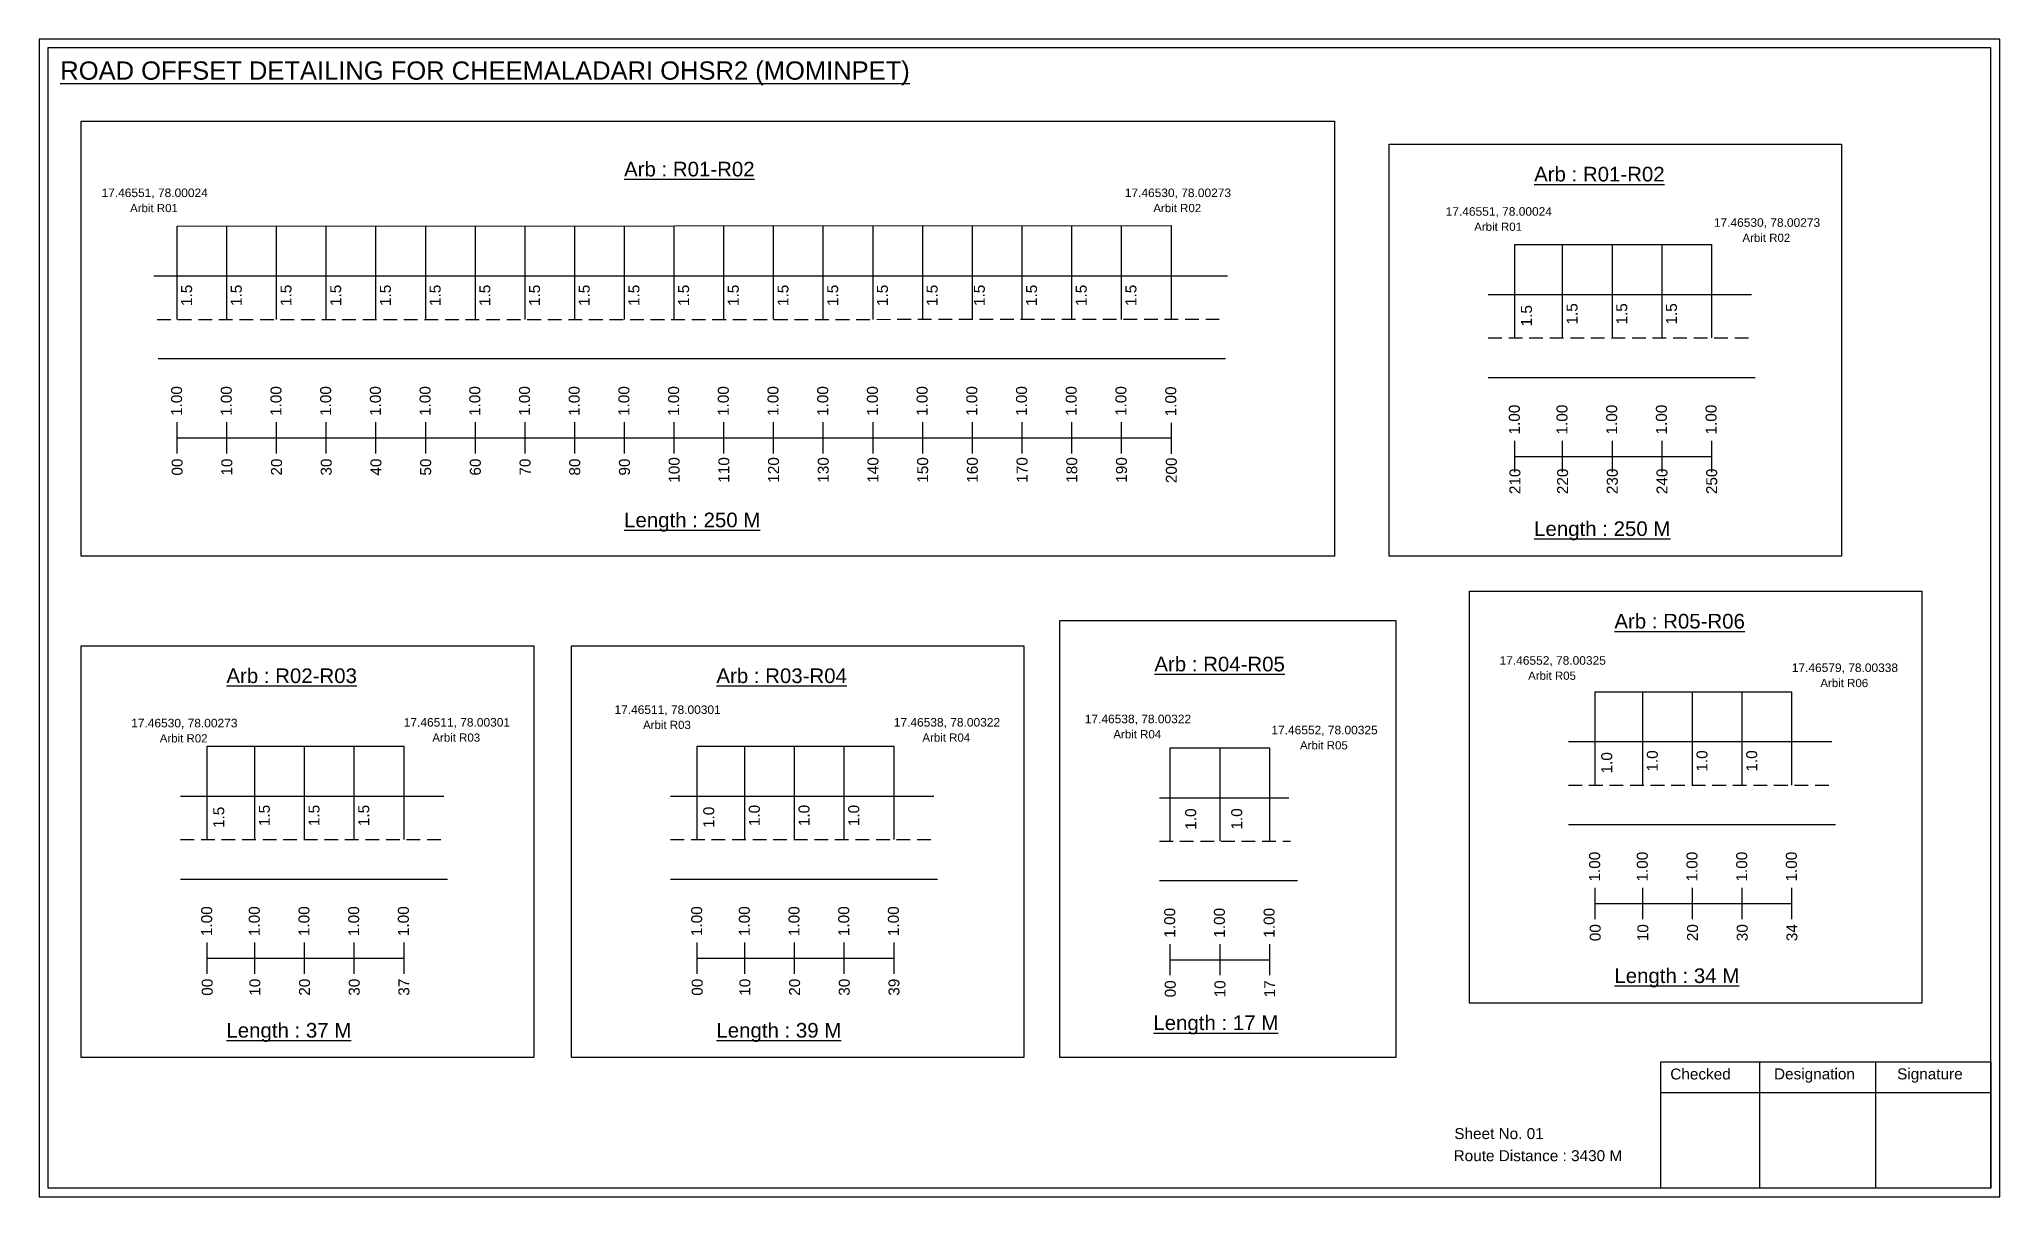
# Model space of a CAD drawing. Header units: inches. Extents: x 183 to 7161, y 301 to 1670.
# Drawn here: x 3155 to 3691, y 369 to 685 of the extents above; entities that cross this region are included whole.
import ezdxf

# ---------------------------------------------------------------- set-up
doc = ezdxf.new("R2010")
doc.units = ezdxf.units.IN
doc.header["$MEASUREMENT"] = 0
doc.linetypes.add('DASHED2', pattern=[0.375, 0.25, -0.125])
doc.layers.add('PDF_Geometry', color=7, linetype='Continuous')
doc.layers.add('PDF_Text', color=5, linetype='Continuous')
doc.styles.add('PDF Arial', font='arial.ttf')
doc.styles.get("Standard").update_dxf_attribs({"font": 'arial.ttf'})

msp = doc.modelspace()

# ---------------------------------------------------------------- texts
at = {"color": 242, "true_color": 0xcd2027}
for s, height, p in [('%%UROAD OFFSET DETAILING FOR CHEEMALADARI OHSR2 (MOMINPET)', 5, (3160.78, 674.28)), ('%%UArb : R01-R02', 4, (3315.05, 647.82)), ('%%UArb : R01-R02', 4, (3564.06, 646.44)), ('%%ULength : 250 M', 4, (3315.05, 551.82)), ('%%ULength : 250 M', 4, (3564.06, 549.44)), ('%%UArb : R05-R06', 4, (3586.02, 524.13)), ('%%UArb : R04-R05', 4, (3460.15, 512.4)), ('%%UArb : R02-R03', 4, (3206.23, 509.2)), ('%%UArb : R03-R04', 4, (3340.31, 509.2)), ('%%ULength : 34 M', 4, (3586.02, 427.13)), ('%%ULength : 17 M', 4, (3459.87, 414.25)), ('%%ULength : 37 M', 4, (3206.23, 412.2)), ('%%ULength : 39 M', 4, (3340.31, 412.2))]:
    msp.add_text(s, height=height, dxfattribs=at).set_placement(p)
at = {"color": 5}
for s, height, p in [('17.46551, 78.00024', 2.34, (3172.05, 642.16)), ('17.46530, 78.00273', 2.34, (3452.05, 642.16)), ('Arbit R01', 2.246, (3179.87, 638.04)), ('Arbit R02', 2.246, (3459.87, 638.04)), ('17.46551, 78.00024', 2.34, (3539.85, 637.06)), ('Arbit R01', 2.246, (3547.67, 632.93)), ('17.46530, 78.00273', 2.34, (3613.24, 634.03)), ('Arbit R02', 2.246, (3621.06, 629.9)), ('17.46552, 78.00325', 2.34, (3554.6, 514.21)), ('Arbit R05', 2.246, (3562.42, 510.09)), ('17.46579, 78.00338', 2.34, (3634.56, 512.22)), ('Arbit R06', 2.246, (3642.38, 508.09)), ('17.46530, 78.00273', 2.34, (3180.17, 497.08)), ('17.46511, 78.00301', 2.34, (3254.76, 497.29)), ('17.46511, 78.00301', 2.34, (3312.41, 500.75)), ('Arbit R03', 2.246, (3320.23, 496.63)), ('17.46538, 78.00322', 2.34, (3388.85, 497.29)), ('17.46538, 78.00322', 2.34, (3441.11, 498.21)), ('Arbit R02', 2.246, (3187.99, 492.95)), ('Arbit R03', 2.246, (3262.58, 493.17)), ('Arbit R04', 2.246, (3396.67, 493.17)), ('Arbit R04', 2.246, (3448.93, 494.08)), ('17.46552, 78.00325', 2.34, (3492.17, 495.18)), ('Arbit R05', 2.246, (3499.99, 491.05))]:
    msp.add_text(s, height=height, dxfattribs=at).set_placement(p)
for s, p in [('1.5', (3196.83, 612.36)), ('1.5', (3210.43, 612.36)), ('1.5', (3224.03, 612.36)), ('1.5', (3237.63, 612.36)), ('1.5', (3251.23, 612.36)), ('1.5', (3264.83, 612.36)), ('1.5', (3278.43, 612.36)), ('1.5', (3292.03, 612.36)), ('1.5', (3305.63, 612.36)), ('1.5', (3319.23, 612.36)), ('1.5', (3332.83, 612.36)), ('1.5', (3346.43, 612.36)), ('1.5', (3360.03, 612.36)), ('1.5', (3373.63, 612.36)), ('1.5', (3387.23, 612.36)), ('1.5', (3400.83, 612.36)), ('1.5', (3413.75, 612.36)), ('1.5', (3428.03, 612.36)), ('1.5', (3441.63, 612.36)), ('1.5', (3455.23, 612.36)), ('1.5', (3563.46, 606.79)), ('1.5', (3575.93, 607.29)), ('1.5', (3589.53, 607.29)), ('1.5', (3603.13, 607.29)), ('1.0', (3585.42, 484.47)), ('1.0', (3597.89, 484.97)), ('1.0', (3611.49, 484.97)), ('1.0', (3625.09, 484.97)), ('1.5', (3205.63, 469.55)), ('1.5', (3218.1, 470.05)), ('1.5', (3231.7, 470.05)), ('1.5', (3245.3, 470.05)), ('1.0', (3339.71, 469.55)), ('1.0', (3352.18, 470.05)), ('1.0', (3365.78, 470.05)), ('1.0', (3379.38, 470.05)), ('1.0', (3471.59, 469.08)), ('1.0', (3484.18, 469.11))]:
    msp.add_text(s, height=3, rotation=90).set_placement(p)
at = {"color": 217, "true_color": 0x93278f}
for s, p in [('1.00', (3194.09, 582.28)), ('1.00', (3207.69, 582.28)), ('1.00', (3221.29, 582.28)), ('1.00', (3234.89, 582.28)), ('1.00', (3248.49, 582.28)), ('1.00', (3262.09, 582.28)), ('1.00', (3275.69, 582.28)), ('1.00', (3289.29, 582.28)), ('1.00', (3302.89, 582.28)), ('1.00', (3316.49, 582.28)), ('1.00', (3330.09, 582.28)), ('1.00', (3343.69, 582.28)), ('1.00', (3357.29, 582.28)), ('1.00', (3370.89, 582.28)), ('1.00', (3384.49, 582.28)), ('1.00', (3398.09, 582.28)), ('1.00', (3411.69, 582.28)), ('1.00', (3425.29, 582.28)), ('1.00', (3438.89, 582.28)), ('1.00', (3452.49, 582.28)), ('1.00', (3466.13, 582.18)), ('1.00', (3560.15, 577.21)), ('1.00', (3573.18, 577.21)), ('1.00', (3586.78, 577.21)), ('1.00', (3600.38, 577.21)), ('1.00', (3613.98, 577.21)), ('00', (3194.24, 565.96)), ('10', (3207.84, 565.96)), ('20', (3221.44, 565.96)), ('30', (3235.04, 565.96)), ('40', (3248.64, 565.96)), ('50', (3262.24, 565.96)), ('60', (3275.84, 565.96)), ('70', (3289.44, 565.96)), ('80', (3303.04, 565.96)), ('90', (3316.64, 565.96)), ('100', (3330.24, 564.01)), ('110', (3343.84, 564.01)), ('120', (3357.44, 564.01)), ('130', (3371.04, 564.01)), ('140', (3384.64, 564.01)), ('150', (3398.24, 564.01)), ('160', (3411.84, 564.01)), ('170', (3425.44, 564.01)), ('180', (3439.04, 564.01)), ('190', (3452.64, 564.01)), ('200', (3466.28, 563.9)), ('210', (3560.3, 560.89)), ('220', (3573.34, 560.89)), ('230', (3586.94, 560.89)), ('240', (3600.54, 560.89)), ('250', (3614.14, 560.89)), ('1.00', (3582.11, 454.89)), ('1.00', (3595.15, 454.89)), ('1.00', (3608.75, 454.89)), ('1.00', (3622.35, 454.89)), ('1.00', (3635.95, 454.89)), ('1.00', (3202.32, 439.97)), ('1.00', (3215.35, 439.97)), ('1.00', (3228.95, 439.97)), ('1.00', (3242.55, 439.97)), ('1.00', (3256.15, 439.97)), ('1.00', (3336.4, 439.97)), ('1.00', (3349.44, 439.97)), ('1.00', (3363.04, 439.97)), ('1.00', (3376.64, 439.97)), ('1.00', (3390.24, 439.97)), ('1.00', (3465.84, 439.53)), ('1.00', (3479.44, 439.53)), ('1.00', (3493.04, 439.53)), ('00', (3582.27, 438.57)), ('10', (3595.3, 438.57)), ('20', (3608.9, 438.57)), ('30', (3622.5, 438.57)), ('34', (3636.1, 438.57)), ('00', (3202.47, 423.65)), ('10', (3215.5, 423.65)), ('20', (3229.1, 423.65)), ('30', (3242.7, 423.65)), ('37', (3256.3, 423.65)), ('00', (3336.55, 423.65)), ('10', (3349.59, 423.65)), ('20', (3363.19, 423.65)), ('30', (3376.79, 423.65)), ('39', (3390.39, 423.65)), ('00', (3465.99, 423.21)), ('10', (3479.59, 423.21)), ('17', (3493.19, 423.21))]:
    msp.add_text(s, height=3, rotation=90, dxfattribs=at).set_placement(p)
for s, p in [('Sheet No. 01', (3542.22, 384.44)), ('Route Distance : 3430 M', (3542.03, 378.39))]:
    msp.add_text(s, height=3).set_placement(p)
at = {"layer": 'PDF_Text', "color": 7, "attachment_point": 7, "style": 'PDF Arial'}
for s, insert, char_height in [('Checked', (3601.32, 400.69), 3.001), ('Designation', (3629.7, 399.86), 3.0006), ('Signature', (3663.38, 399.86), 3.001)]:
    msp.add_mtext(s, dxfattribs=dict(at, insert=insert, char_height=char_height))

# ---------------------------------------------------------------- linework, layer by layer
at = {"color": 5}
for p, q in [((3192.76, 634.2), (3464.8, 634.39)), ((3558.82, 629.15), (3612.66, 629.15)), ((3580.79, 506.83), (3634.62, 506.83)), ((3200.99, 491.91), (3254.83, 491.91)), ((3335.08, 491.91), (3388.91, 491.91)), ((3464.51, 491.47), (3491.71, 491.47))]:
    msp.add_line(p, q, dxfattribs=at)
for p, q in [((3192.76, 608.68), (3192.76, 634.22)), ((3206.36, 608.68), (3206.36, 634.22)), ((3219.96, 608.68), (3219.96, 634.22)), ((3233.56, 608.68), (3233.56, 634.22)), ((3247.16, 608.68), (3247.16, 634.22)), ((3260.76, 608.68), (3260.76, 634.22)), ((3274.36, 608.68), (3274.36, 634.22)), ((3287.96, 608.68), (3287.96, 634.22)), ((3301.56, 608.68), (3301.56, 634.22)), ((3315.16, 608.68), (3315.16, 634.22)), ((3328.76, 608.68), (3328.76, 634.22)), ((3342.36, 608.68), (3342.36, 634.22)), ((3355.96, 608.68), (3355.96, 634.22)), ((3369.56, 608.68), (3369.56, 634.22)), ((3383.16, 608.68), (3383.16, 634.22)), ((3396.76, 608.68), (3396.76, 634.22)), ((3410.36, 608.68), (3410.36, 634.22)), ((3423.96, 608.68), (3423.96, 634.22)), ((3437.56, 608.68), (3437.56, 634.22)), ((3451.16, 608.68), (3451.16, 634.22)), ((3464.8, 608.85), (3464.8, 634.39)), ((3558.82, 603.61), (3558.82, 629.15)), ((3571.86, 603.61), (3571.86, 629.15)), ((3585.46, 603.61), (3585.46, 629.15)), ((3599.06, 603.61), (3599.06, 629.15)), ((3612.66, 603.61), (3612.66, 629.15)), ((3186.35, 620.57), (3480.19, 620.57)), ((3551.48, 615.49), (3623.51, 615.49)), ((3187.6, 598), (3479.59, 597.96)), ((3551.48, 592.81), (3624.51, 592.81)), ((3580.79, 481.29), (3580.79, 506.83)), ((3593.82, 481.29), (3593.82, 506.83)), ((3607.42, 481.29), (3607.42, 506.83)), ((3621.02, 481.29), (3621.02, 506.83)), ((3634.62, 481.29), (3634.62, 506.83)), ((3200.99, 466.37), (3200.99, 491.91)), ((3214.03, 466.37), (3214.03, 491.91)), ((3227.63, 466.37), (3227.63, 491.91)), ((3241.23, 466.37), (3241.23, 491.91)), ((3254.83, 466.37), (3254.83, 491.91)), ((3335.08, 466.37), (3335.08, 491.91)), ((3348.11, 466.37), (3348.11, 491.91)), ((3361.71, 466.37), (3361.71, 491.91)), ((3375.31, 466.37), (3375.31, 491.91)), ((3388.91, 466.37), (3388.91, 491.91)), ((3464.51, 465.94), (3464.51, 491.47)), ((3478.11, 465.94), (3478.11, 491.47)), ((3491.71, 465.94), (3491.71, 491.47)), ((3573.44, 493.18), (3645.48, 493.18)), ((3193.65, 478.25), (3265.68, 478.25)), ((3327.73, 478.25), (3399.76, 478.25)), ((3461.51, 477.82), (3496.93, 477.82)), ((3573.44, 470.49), (3646.48, 470.49)), ((3193.65, 455.57), (3266.68, 455.57)), ((3327.73, 455.57), (3400.76, 455.57)), ((3461.51, 455.14), (3499.33, 455.14))]:
    msp.add_line(p, q)
at = {"linetype": 'DASHED2', "ltscale": 15}
for p, q in [((3187.31, 608.68), (3477.92, 608.73)), ((3551.48, 603.61), (3624.01, 603.61)), ((3573.44, 481.29), (3645.98, 481.29)), ((3193.65, 466.37), (3266.18, 466.37)), ((3327.73, 466.37), (3400.26, 466.37)), ((3461.51, 465.94), (3497.42, 465.94))]:
    msp.add_line(p, q, dxfattribs=at)
at = {"color": 217, "true_color": 0x93278f}
for p, q in [((3192.76, 571.98), (3192.76, 580.54)), ((3206.36, 571.98), (3206.36, 580.54)), ((3219.96, 571.98), (3219.96, 580.54)), ((3233.56, 571.98), (3233.56, 580.54)), ((3247.16, 571.98), (3247.16, 580.54)), ((3260.76, 571.98), (3260.76, 580.54)), ((3274.36, 571.98), (3274.36, 580.54)), ((3287.96, 571.98), (3287.96, 580.54)), ((3301.56, 571.98), (3301.56, 580.54)), ((3315.16, 571.98), (3315.16, 580.54)), ((3328.76, 571.98), (3328.76, 580.54)), ((3342.36, 571.98), (3342.36, 580.54)), ((3355.96, 571.98), (3355.96, 580.54)), ((3369.56, 571.98), (3369.56, 580.54)), ((3383.16, 571.98), (3383.16, 580.54)), ((3396.76, 571.98), (3396.76, 580.54)), ((3410.36, 571.98), (3410.36, 580.54)), ((3423.96, 571.98), (3423.96, 580.54)), ((3437.56, 571.98), (3437.56, 580.54)), ((3451.16, 571.98), (3451.16, 580.54)), ((3464.8, 571.88), (3464.8, 580.44)), ((3192.76, 576.25), (3464.8, 576.31)), ((3558.82, 566.91), (3558.82, 575.47)), ((3571.86, 566.91), (3571.86, 575.47)), ((3585.46, 566.91), (3585.46, 575.47)), ((3599.06, 566.91), (3599.06, 575.47)), ((3612.66, 566.91), (3612.66, 575.47)), ((3558.82, 571.18), (3612.66, 571.19)), ((3580.79, 444.6), (3580.79, 453.15)), ((3593.82, 444.6), (3593.82, 453.15)), ((3607.42, 444.6), (3607.42, 453.15)), ((3621.02, 444.6), (3621.02, 453.15)), ((3634.62, 444.6), (3634.62, 453.15)), ((3580.79, 448.87), (3634.62, 448.88)), ((3200.99, 429.67), (3200.99, 438.23)), ((3214.03, 429.67), (3214.03, 438.23)), ((3227.63, 429.67), (3227.63, 438.23)), ((3241.23, 429.67), (3241.23, 438.23)), ((3254.83, 429.67), (3254.83, 438.23)), ((3335.08, 429.67), (3335.08, 438.23)), ((3348.11, 429.67), (3348.11, 438.23)), ((3361.71, 429.67), (3361.71, 438.23)), ((3375.31, 429.67), (3375.31, 438.23)), ((3388.91, 429.67), (3388.91, 438.23)), ((3464.51, 429.24), (3464.51, 437.8)), ((3478.11, 429.24), (3478.11, 437.8)), ((3491.71, 429.24), (3491.71, 437.8)), ((3200.99, 433.94), (3254.83, 433.95)), ((3335.08, 433.94), (3388.91, 433.95)), ((3464.51, 433.51), (3491.71, 433.51))]:
    msp.add_line(p, q, dxfattribs=at)
for points in [[(3166.53, 662.94), (3509.43, 662.94), (3509.43, 543.95), (3166.53, 543.95)], [(3524.36, 656.63), (3648.16, 656.63), (3648.16, 543.95), (3524.36, 543.95)], [(3546.33, 534.31), (3670.13, 534.31), (3670.13, 421.63), (3546.33, 421.63)], [(3434.3, 526.31), (3526.24, 526.31), (3526.24, 406.71), (3434.3, 406.71)], [(3166.53, 519.39), (3290.33, 519.39), (3290.33, 406.71), (3166.53, 406.71)], [(3300.61, 519.39), (3424.42, 519.39), (3424.42, 406.71), (3300.61, 406.71)]]:
    msp.add_lwpolyline(points, close=True)
at = {"layer": 'PDF_Geometry'}
for points in [[(3155, 685.35), (3155, 368.64), (3691.48, 368.64), (3691.48, 685.35)], [(3157.33, 683.03), (3157.33, 371.06), (3689.06, 371.06), (3689.06, 683.03)]]:
    msp.add_lwpolyline(points, close=True, dxfattribs=at)
at = {"layer": 'PDF_Geometry', "color": 242, "true_color": 0xcc1f26}
msp.add_lwpolyline([(3689.06, 370.97), (3598.72, 370.97), (3598.72, 405.58), (3689.06, 405.58)], close=True, dxfattribs=at)
for points in [[(3625.7, 405.58), (3625.7, 370.97)], [(3657.43, 405.58), (3657.43, 370.97)], [(3598.72, 397.21), (3689.06, 397.21)]]:
    msp.add_lwpolyline(points, dxfattribs=at)

msp.set_redraw_order([(e.dxf.handle, doc.entitydb.next_handle()) for e in msp.query("TEXT MTEXT ATTDEF DIMENSION ARC_DIMENSION")])  # texts and dimensions are drawn at this point

doc.saveas('drawing.dxf')
